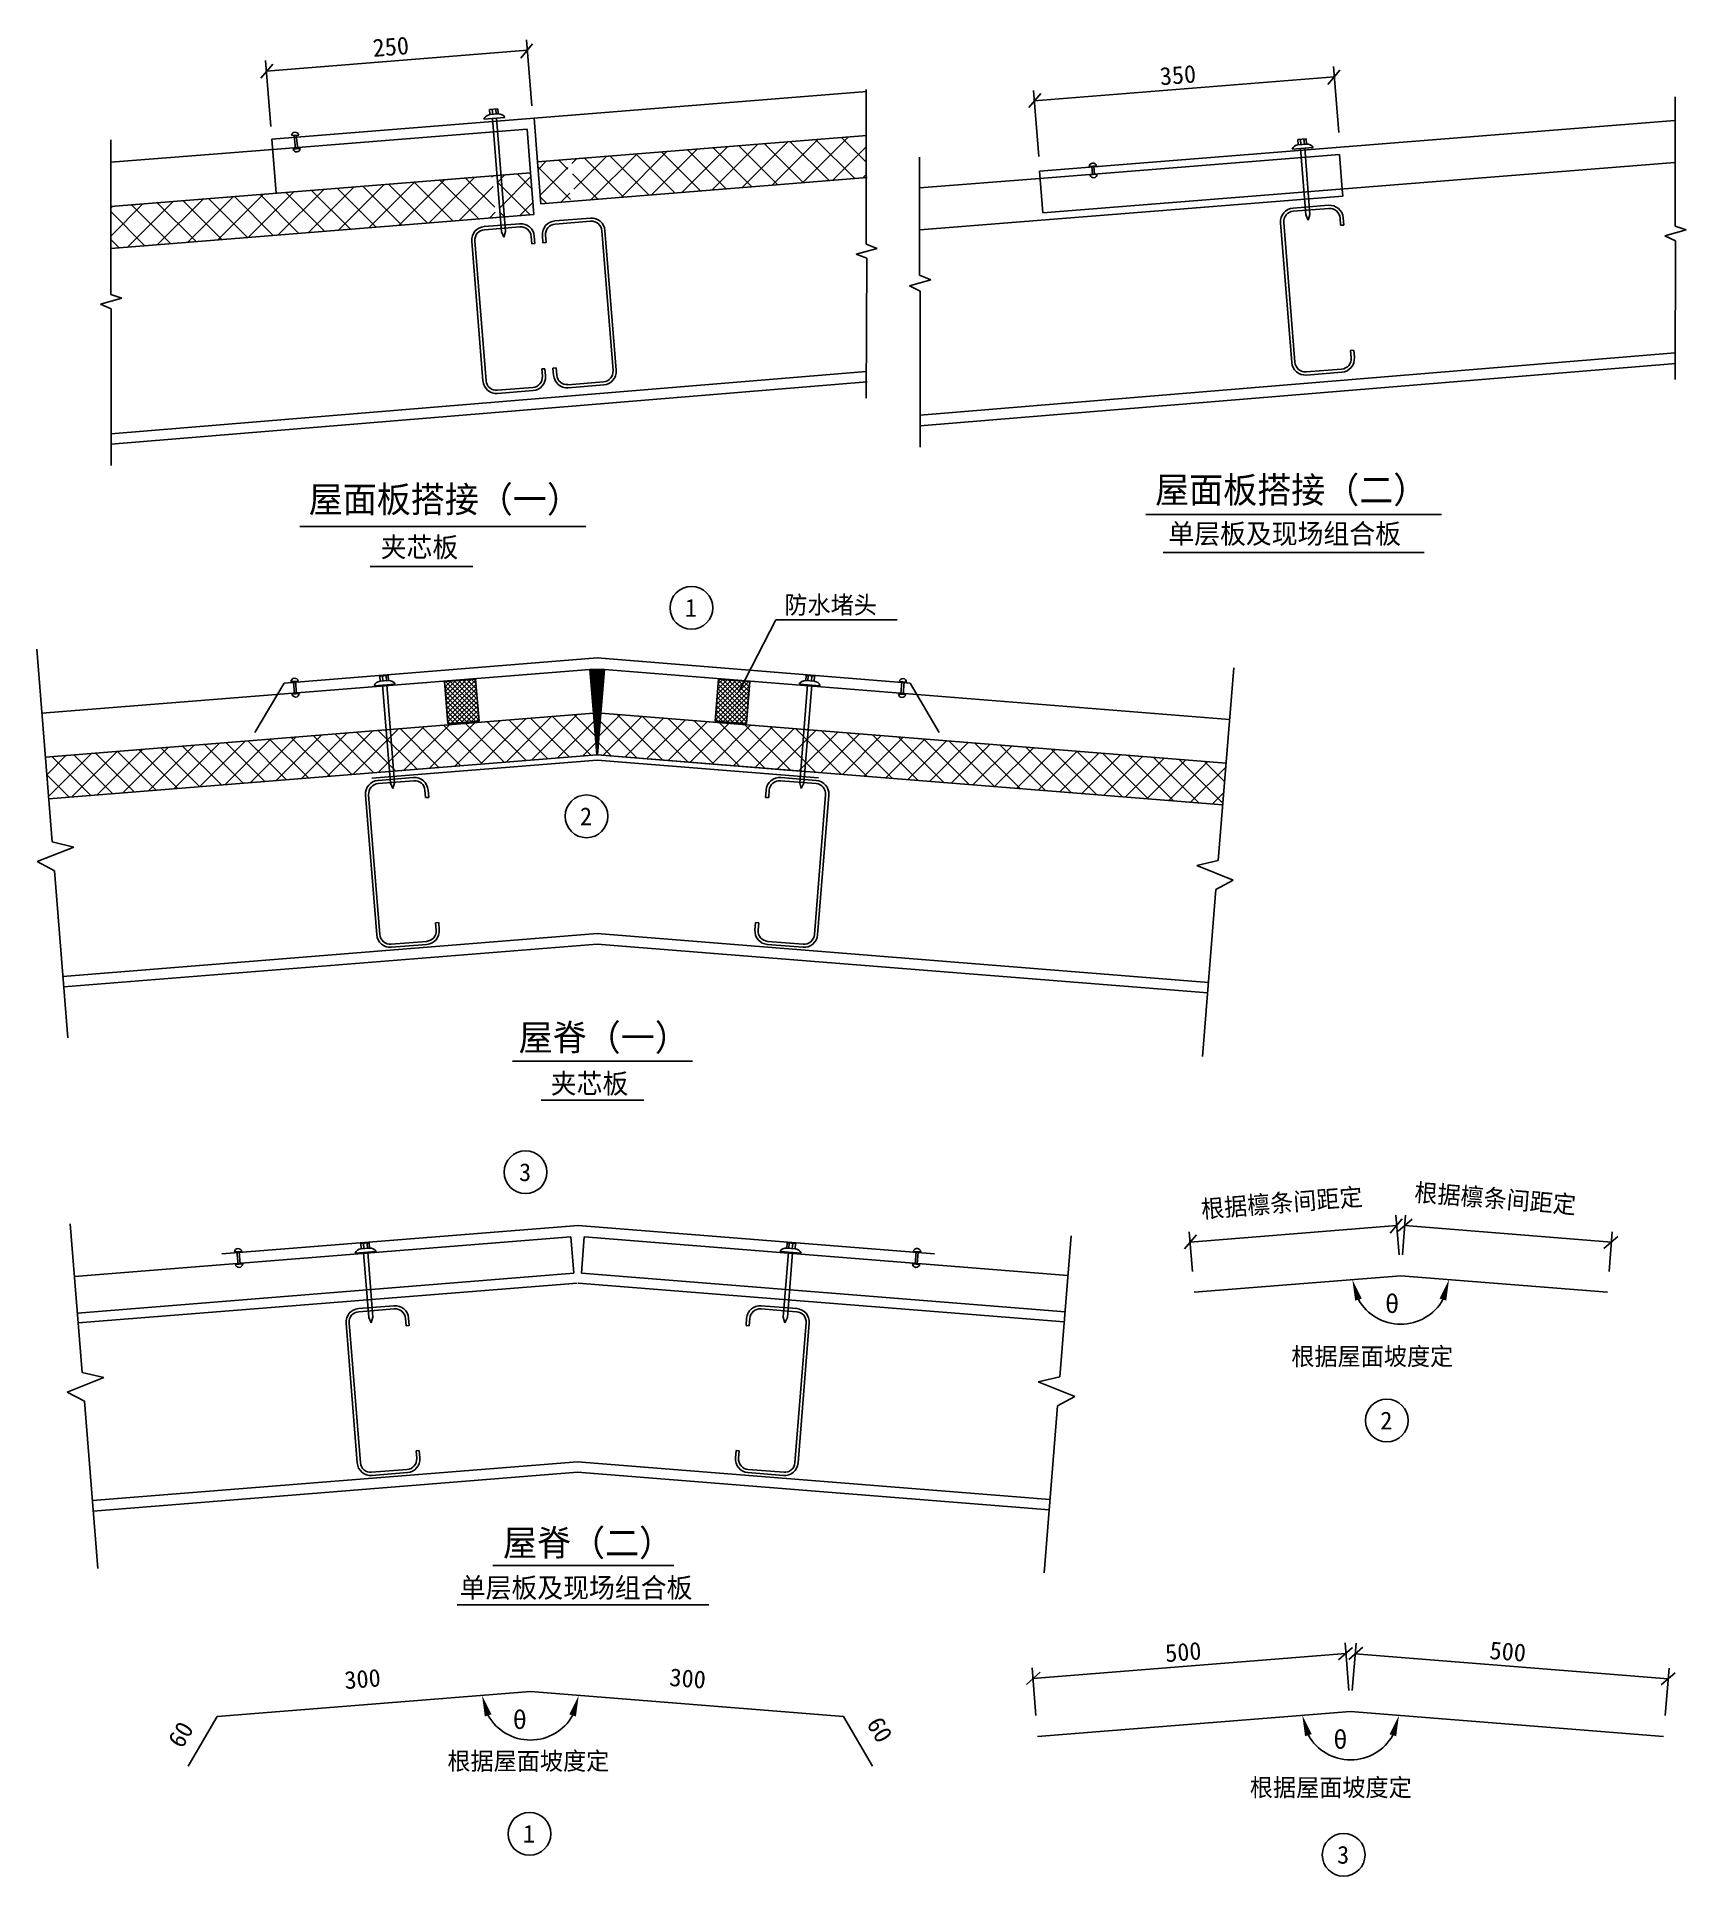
# Model space of a CAD drawing. Header units: metres. Extents: x 376 to 1952, y 1139 to 2897.
import ezdxf

# ---------------------------------------------------------------- set-up
doc = ezdxf.new("R2010")
doc.units = ezdxf.units.M
doc.layers.add('1', color=6, linetype='Continuous')

msp = doc.modelspace()

# ---------------------------------------------------------------- texts
for s, rotation, p in [('250', 4.57, (697.64, 2877.35)), ('350', 4.57, (1449.57, 2850.29)), ('根据檩条间距定', 4.57, (1488.98, 1767.7)), ('根据檩条间距定', 355.43, (1691.6, 1784.15)), ('500', 4.57, (1454.7, 1343.34)), ('500', 355.43, (1763.42, 1346.54)), ('300', 4.57, (670.63, 1317.55)), ('300', 355.43, (979.96, 1320.77)), ('60', 59.5, (514.96, 1259.93)), ('60', 300.5, (1168.24, 1284.5))]:
    msp.add_text(s, height=17, rotation=rotation).set_placement(p)
for s, height, p in [('屋面板搭接（二）', 25, (1444.44, 2451.13)), ('屋面板搭接（一）', 25, (635.85, 2442.08)), ('单层板及现场组合板', 19, (1457.04, 2412.24)), ('夹芯板', 19, (704.61, 2399.35)), ('1', 17, (995.19, 2342.45)), ('防水堵头', 17, (1090.24, 2345.25)), ('2', 17, (895.02, 2143.19)), ('屋脊（一）', 25, (836.41, 1927.78)), ('夹芯板', 19, (867.08, 1886.81)), ('3', 17, (836.77, 1803.12)), ('θ', 17, (1664.1, 1677.13)), ('根据屋面坡度定', 17, (1574.52, 1627.11)), ('2', 17, (1659.5, 1565.83)), ('屋脊（二）', 25, (821.45, 1444.9)), ('单层板及现场组合板', 19, (780.11, 1405.03)), ('θ', 17, (830.77, 1279.58)), ('θ', 17, (1614.68, 1260.72)), ('根据屋面坡度定', 17, (768.31, 1240.41)), ('根据屋面坡度定', 17, (1534.9, 1215.17)), ('1', 17, (840.47, 1170.89)), ('3', 17, (1618.28, 1150.81))]:
    msp.add_text(s, height=height).set_placement(p)

# ---------------------------------------------------------------- blocks, each defined once
blk = doc.blocks.new('_ARCHTICK')
at = {"color": 0, "linetype": 'ByBlock'}
blk.add_lwpolyline([(-0.67, -0.66), (0.57, 0.59)], dxfattribs=at)

# ---------------------------------------------------------------- linework, layer by layer
for p, q in [((595.53, 2863.88), (844.74, 2883.82)), ((848.98, 2830.72), (843.94, 2893.78)), ((599.78, 2810.78), (594.73, 2873.85)), ((1619.86, 2805.17), (1614.81, 2868.23)), ((1328.97, 2835.33), (1615.61, 2858.26)), ((1169.07, 2844.29), (851.2, 2818.87)), ((1168.45, 2846.25), (1168.45, 2698.42)), ((1333.22, 2782.24), (1328.17, 2845.3)), ((1941.17, 2839.23), (1941.17, 2715.54)), ((851.2, 2818.87), (600.74, 2798.83)), ((803.25, 2817.92), (823.34, 2819.52)), ((808.61, 2827.04), (816.59, 2827.68)), ((809, 2822.2), (808.61, 2827.04)), ((816.98, 2822.84), (809, 2822.2)), ((811.24, 2827.25), (811.62, 2822.41)), ((811.3, 2818.56), (819.97, 2710.17)), ((814.65, 2827.52), (815.03, 2822.69)), ((815.29, 2818.88), (823.96, 2710.49)), ((816.59, 2827.68), (816.98, 2822.84)), ((851.2, 2818.87), (854.55, 2777)), ((446.7, 2798.17), (446.7, 2650.38)), ((600.74, 2798.83), (604.87, 2747.17)), ((601.52, 2789.04), (844.47, 2808.47)), ((626.37, 2802.72), (619.42, 2802.16)), ((621.9, 2802.36), (623.37, 2789.46)), ((623.9, 2802.52), (625.36, 2789.62)), ((844.47, 2808.47), (847.82, 2766.61)), ((1049.8, 2752.49), (1093.42, 2796.11)), ((1078.62, 2754.8), (1122.24, 2798.41)), ((1132.99, 2759.15), (1095.83, 2796.3)), ((1107.45, 2757.1), (1151.06, 2800.72)), ((1157.54, 2761.11), (1120.39, 2798.27)), ((1168.45, 2776.72), (1144.94, 2800.23)), ((1580.62, 2798.3), (1588.61, 2798.94)), ((1581.01, 2793.47), (1580.62, 2798.3)), ((1583.25, 2798.51), (1583.64, 2793.68)), ((1586.66, 2798.79), (1587.05, 2793.95)), ((1588.61, 2798.94), (1588.99, 2794.1)), ((446.7, 2776.65), (601.52, 2789.04)), ((627.84, 2789.81), (620.89, 2789.26)), ((855.11, 2769.94), (862.84, 2777.66)), ((883.53, 2769.95), (874.86, 2778.62)), ((887.11, 2775.41), (891.66, 2779.97)), ((889.07, 2750.86), (920.49, 2782.27)), ((936.57, 2743.43), (899.42, 2780.59)), ((905.69, 2740.96), (949.31, 2784.58)), ((961.12, 2745.4), (923.97, 2782.55)), ((934.51, 2743.27), (978.13, 2786.89)), ((985.68, 2747.36), (948.52, 2784.52)), ((963.34, 2745.57), (1006.95, 2789.19)), ((1010.23, 2749.33), (973.07, 2786.48)), ((992.16, 2747.88), (1035.77, 2791.5)), ((1034.78, 2751.29), (997.63, 2788.45)), ((1020.98, 2750.19), (1064.6, 2793.8)), ((1059.33, 2753.25), (1022.18, 2790.41)), ((1083.89, 2755.22), (1046.73, 2792.37)), ((1108.44, 2757.18), (1071.28, 2794.34)), ((1136.27, 2759.41), (1168.45, 2791.59)), ((1219.42, 2781.49), (1219.42, 2668.96)), ((1334.42, 2761.32), (1620.55, 2784.21)), ((1575.26, 2789.18), (1595.35, 2790.79)), ((1588.99, 2794.1), (1581.01, 2793.47)), ((1583.31, 2789.82), (1588.37, 2726.56)), ((1587.3, 2790.14), (1592.36, 2726.88)), ((1623.19, 2751.11), (1620.55, 2784.21)), ((722.05, 2716.42), (765.67, 2760.04)), ((750.87, 2718.72), (794.49, 2762.34)), ((813.67, 2733.76), (785.78, 2761.64)), ((811.36, 2762.58), (810.33, 2763.61)), ((815.81, 2757.15), (823.31, 2764.65)), ((817.77, 2732.59), (848.12, 2762.94)), ((849.04, 2751.42), (834.88, 2765.57)), ((885.84, 2741.13), (854.95, 2772.02)), ((857.08, 2745.38), (883.39, 2771.7)), ((912.02, 2741.47), (887.9, 2765.59)), ((1165.09, 2761.71), (1168.45, 2765.07)), ((1388.47, 2773.2), (1381.52, 2772.64)), ((1389.11, 2765.19), (1382.16, 2764.64)), ((1384, 2772.84), (1384.64, 2764.84)), ((1385.99, 2773), (1386.63, 2765)), ((520.29, 2700.28), (563.91, 2743.9)), ((549.11, 2702.58), (592.73, 2746.2)), ((601.96, 2706.81), (564.81, 2743.97)), ((577.94, 2704.89), (621.55, 2748.51)), ((626.51, 2708.78), (589.36, 2745.93)), ((606.76, 2707.2), (650.38, 2750.81)), ((651.07, 2710.74), (613.91, 2747.9)), ((635.58, 2709.5), (679.2, 2753.12)), ((675.62, 2712.7), (638.46, 2749.86)), ((700.17, 2714.67), (663.02, 2751.82)), ((664.4, 2711.81), (708.02, 2755.42)), ((724.72, 2716.63), (687.57, 2753.79)), ((693.23, 2714.11), (736.84, 2757.73)), ((749.28, 2718.6), (712.12, 2755.75)), ((773.83, 2720.56), (736.67, 2757.72)), ((798.38, 2722.53), (761.22, 2759.68)), ((779.69, 2721.03), (812.09, 2753.43)), ((847.48, 2726.45), (815.72, 2758.22)), ((862.91, 2737.54), (857.25, 2743.2)), ((876.87, 2738.66), (885.36, 2747.15)), ((446.7, 2706.23), (477.44, 2736.98)), ((446.7, 2732.75), (448.62, 2734.67)), ((479.2, 2696.99), (446.7, 2729.5)), ((462.65, 2695.67), (506.26, 2739.28)), ((503.75, 2698.95), (466.6, 2736.11)), ((528.31, 2700.92), (491.15, 2738.07)), ((491.47, 2697.97), (535.09, 2741.59)), ((552.86, 2702.88), (515.7, 2740.04)), ((577.41, 2704.85), (540.25, 2742)), ((808.51, 2723.34), (814.06, 2728.88)), ((822.93, 2724.49), (818.03, 2729.39)), ((837.34, 2725.64), (850.08, 2738.38)), ((1588.37, 2726.56), (1590.79, 2721.47)), ((1592.36, 2726.88), (1590.79, 2721.47)), ((819.97, 2710.17), (822.39, 2705.07)), ((823.96, 2710.49), (822.39, 2705.07)), ((1951.78, 2712.04), (1931.5, 2706.38)), ((1941.17, 2715.54), (1951.78, 2712.04)), ((454.65, 2695.03), (446.7, 2702.98)), ((1179.06, 2694.44), (1158.78, 2688.78)), ((1168.45, 2698.42), (1179.06, 2694.44)), ((1931.5, 2706.38), (1941.64, 2701.51)), ((1941.64, 2701.51), (1941.17, 2569.01)), ((1158.78, 2688.78), (1168.92, 2684.97)), ((1168.92, 2684.97), (1168.45, 2551.41)), ((1230.03, 2664.4), (1209.75, 2658.75)), ((1209.75, 2658.75), (1219.89, 2653.62)), ((1219.42, 2668.96), (1230.03, 2664.4)), ((457.3, 2646.8), (437.03, 2641.15)), ((437.03, 2641.15), (447.17, 2636.61)), ((446.7, 2650.38), (457.3, 2646.8)), ((1219.89, 2653.62), (1219.89, 2504.42)), ((447.17, 2636.61), (447.17, 2486.82)), ((1219.89, 2534.94), (1941.17, 2594.46)), ((1219.89, 2524.9), (1941.99, 2584.5)), ((447.17, 2517.34), (1168.45, 2576.86)), ((447.17, 2507.31), (1169.27, 2566.9)), ((627.23, 2428.63), (900.72, 2428.63)), ((1435.72, 2440.23), (1717.9, 2440.23)), ((1452, 2403.81), (1701.36, 2403.81)), ((694.41, 2390.39), (792.62, 2390.39)), ((1047.23, 2271.35), (1082.17, 2339.3)), ((1082.17, 2339.3), (1197.97, 2339.3)), ((376.1, 2311.48), (390.85, 2127.2)), ((381, 2250.23), (904.45, 2292.11)), ((703.72, 2285.59), (711.7, 2286.23)), ((704.1, 2280.75), (703.72, 2285.59)), ((706.34, 2285.8), (706.73, 2280.96)), ((709.75, 2286.07), (710.14, 2281.24)), ((711.7, 2286.23), (712.09, 2281.39)), ((907.8, 2250.24), (904.45, 2292.11)), ((904.46, 2292.04), (904.52, 2292.11)), ((904.47, 2291.88), (904.7, 2292.11)), ((904.48, 2291.71), (904.88, 2292.11)), ((904.5, 2291.55), (905.05, 2292.11)), ((904.51, 2291.39), (905.23, 2292.11)), ((904.52, 2291.22), (905.41, 2292.11)), ((904.54, 2291.06), (905.58, 2292.11)), ((904.55, 2290.89), (905.76, 2292.11)), ((904.56, 2290.73), (905.94, 2292.11)), ((904.57, 2290.57), (906.11, 2292.11)), ((904.59, 2290.4), (906.29, 2292.11)), ((904.6, 2290.24), (906.47, 2292.11)), ((904.61, 2290.08), (906.64, 2292.11)), ((904.63, 2289.91), (906.82, 2292.11)), ((904.64, 2289.75), (907, 2292.11)), ((904.65, 2289.59), (907.17, 2292.11)), ((904.67, 2289.42), (907.35, 2292.11)), ((904.68, 2289.26), (907.53, 2292.11)), ((904.69, 2289.09), (907.7, 2292.11)), ((904.71, 2288.93), (907.88, 2292.11)), ((904.72, 2288.77), (908.06, 2292.11)), ((904.73, 2288.6), (908.23, 2292.11)), ((904.75, 2288.44), (908.41, 2292.11)), ((904.76, 2288.28), (908.59, 2292.11)), ((904.77, 2288.11), (908.76, 2292.11)), ((904.78, 2287.95), (908.94, 2292.11)), ((904.8, 2287.79), (909.12, 2292.11)), ((904.81, 2287.62), (909.3, 2292.11)), ((904.82, 2287.46), (909.47, 2292.11)), ((904.84, 2287.29), (909.65, 2292.11)), ((904.85, 2287.13), (909.83, 2292.11)), ((904.86, 2286.97), (910, 2292.11)), ((904.88, 2286.8), (910.18, 2292.11)), ((904.89, 2286.64), (910.36, 2292.11)), ((904.9, 2286.48), (910.53, 2292.11)), ((904.92, 2286.31), (910.71, 2292.11)), ((904.93, 2286.15), (910.89, 2292.11)), ((904.94, 2285.98), (911.06, 2292.11)), ((904.95, 2285.82), (911.24, 2292.11)), ((904.97, 2285.66), (911.42, 2292.11)), ((904.98, 2285.49), (911.59, 2292.11)), ((904.99, 2285.33), (911.77, 2292.11)), ((905.01, 2285.17), (911.95, 2292.11)), ((905.02, 2285), (912.12, 2292.11)), ((905.03, 2284.84), (912.3, 2292.11)), ((905.05, 2284.68), (912.48, 2292.11)), ((905.06, 2284.51), (912.65, 2292.11)), ((905.07, 2284.35), (912.83, 2292.11)), ((905.09, 2284.18), (913.01, 2292.11)), ((905.1, 2284.02), (913.18, 2292.11)), ((905.11, 2283.86), (913.36, 2292.11)), ((905.12, 2283.69), (913.54, 2292.11)), ((905.14, 2283.53), (913.71, 2292.11)), ((905.15, 2283.37), (913.89, 2292.11)), ((905.16, 2283.2), (914.07, 2292.11)), ((905.18, 2283.04), (914.25, 2292.11)), ((905.19, 2282.87), (914.42, 2292.11)), ((905.2, 2282.71), (914.6, 2292.11)), ((905.22, 2282.55), (914.78, 2292.11)), ((905.23, 2282.38), (914.95, 2292.11)), ((905.24, 2282.22), (915.13, 2292.11)), ((905.26, 2282.06), (915.31, 2292.11)), ((905.27, 2281.89), (915.48, 2292.11)), ((905.28, 2281.73), (915.66, 2292.11)), ((905.3, 2281.57), (915.84, 2292.11)), ((905.31, 2281.4), (916.01, 2292.11)), ((905.32, 2281.24), (916.19, 2292.11)), ((905.33, 2281.07), (916.37, 2292.11)), ((905.35, 2280.91), (916.54, 2292.11)), ((905.36, 2280.75), (916.72, 2292.11)), ((905.37, 2280.58), (916.9, 2292.11)), ((905.39, 2280.42), (917.07, 2292.11)), ((905.4, 2280.26), (917.25, 2292.11)), ((905.41, 2280.09), (917.43, 2292.11)), ((905.43, 2279.93), (917.6, 2292.11)), ((905.44, 2279.76), (917.78, 2292.11)), ((905.45, 2279.6), (917.96, 2292.11)), ((905.47, 2279.44), (918.13, 2292.11)), ((905.48, 2279.27), (918.31, 2292.11)), ((905.49, 2279.11), (918.31, 2291.93)), ((905.5, 2278.95), (918.3, 2291.74)), ((905.52, 2278.78), (918.28, 2291.55)), ((905.53, 2278.62), (918.27, 2291.36)), ((905.54, 2278.46), (918.25, 2291.16)), ((905.56, 2278.29), (918.24, 2290.97)), ((905.57, 2278.13), (918.22, 2290.78)), ((905.58, 2277.96), (918.21, 2290.59)), ((905.6, 2277.8), (918.19, 2290.39)), ((905.61, 2277.64), (918.18, 2290.2)), ((905.62, 2277.47), (918.16, 2290.01)), ((905.64, 2277.31), (918.14, 2289.82)), ((905.65, 2277.15), (918.13, 2289.63)), ((905.66, 2276.98), (918.11, 2289.43)), ((905.67, 2276.82), (918.1, 2289.24)), ((905.69, 2276.65), (918.08, 2289.05)), ((905.7, 2276.49), (918.07, 2288.86)), ((905.71, 2276.33), (918.05, 2288.67)), ((905.73, 2276.16), (918.04, 2288.47)), ((905.74, 2276), (918.02, 2288.28)), ((905.75, 2275.84), (918.01, 2288.09)), ((905.77, 2275.67), (917.99, 2287.9)), ((905.78, 2275.51), (917.98, 2287.7)), ((905.79, 2275.35), (917.96, 2287.51)), ((905.81, 2275.18), (917.94, 2287.32)), ((905.82, 2275.02), (917.93, 2287.13)), ((905.83, 2274.85), (917.91, 2286.94)), ((905.85, 2274.69), (917.9, 2286.74)), ((905.86, 2274.53), (917.88, 2286.55)), ((905.87, 2274.36), (917.87, 2286.36)), ((905.88, 2274.2), (917.85, 2286.17)), ((905.9, 2274.04), (917.84, 2285.98)), ((905.91, 2273.87), (917.82, 2285.78)), ((905.92, 2273.71), (917.81, 2285.59)), ((905.94, 2273.54), (917.79, 2285.4)), ((905.95, 2273.38), (917.78, 2285.21)), ((914.98, 2250.24), (918.33, 2292.11)), ((1515.56, 2244.33), (918.33, 2292.11)), ((1111.08, 2286.23), (1110.69, 2281.39)), ((1119.06, 2285.59), (1111.08, 2286.23)), ((1113.02, 2286.07), (1112.64, 2281.24)), ((1116.44, 2285.8), (1116.05, 2280.96)), ((1118.67, 2280.75), (1119.06, 2285.59)), ((1519.52, 2293.73), (1504.77, 2109.45)), ((625.83, 2280.96), (618.88, 2280.4)), ((626.79, 2268.93), (619.84, 2268.37)), ((621.35, 2280.6), (622.32, 2268.57)), ((623.35, 2280.76), (624.31, 2268.73)), ((698.36, 2276.47), (718.44, 2278.08)), ((712.09, 2281.39), (704.1, 2280.75)), ((706.41, 2277.11), (713.9, 2183.4)), ((710.4, 2277.43), (717.89, 2183.72)), ((795.32, 2282.82), (765.56, 2280.44)), ((765.56, 2280.44), (768.78, 2240.25)), ((765.65, 2279.41), (766.77, 2280.54)), ((798.43, 2243.98), (765.88, 2276.53)), ((765.98, 2275.25), (771.65, 2280.93)), ((795.53, 2242.39), (766.27, 2271.65)), ((766.31, 2271.09), (776.53, 2281.32)), ((798.04, 2248.86), (766.39, 2280.5)), ((766.64, 2266.94), (781.41, 2281.71)), ((766.98, 2262.78), (786.29, 2282.1)), ((767.31, 2258.62), (791.17, 2282.49)), ((767.64, 2254.46), (795.37, 2282.19)), ((767.97, 2250.31), (795.7, 2278.04)), ((768.31, 2246.15), (796.04, 2273.88)), ((768.64, 2241.99), (796.37, 2269.72)), ((797.65, 2253.74), (770.55, 2280.84)), ((797.26, 2258.62), (774.71, 2281.17)), ((796.87, 2263.5), (778.86, 2281.5)), ((796.48, 2268.38), (783.02, 2281.84)), ((796.08, 2273.26), (787.18, 2282.17)), ((795.69, 2278.14), (791.34, 2282.5)), ((798.54, 2242.63), (795.32, 2282.82)), ((905.96, 2273.22), (917.76, 2285.01)), ((905.98, 2273.05), (917.74, 2284.82)), ((905.99, 2272.89), (917.73, 2284.63)), ((906, 2272.73), (917.71, 2284.44)), ((906.02, 2272.56), (917.7, 2284.25)), ((906.03, 2272.4), (917.68, 2284.05)), ((906.04, 2272.24), (917.67, 2283.86)), ((906.05, 2272.07), (917.65, 2283.67)), ((906.07, 2271.91), (917.64, 2283.48)), ((906.08, 2271.74), (917.62, 2283.29)), ((906.09, 2271.58), (917.61, 2283.09)), ((906.11, 2271.42), (917.59, 2282.9)), ((906.12, 2271.25), (917.58, 2282.71)), ((906.13, 2271.09), (917.56, 2282.52)), ((906.15, 2270.93), (917.55, 2282.32)), ((906.16, 2270.76), (917.53, 2282.13)), ((906.17, 2270.6), (917.51, 2281.94)), ((906.19, 2270.43), (917.5, 2281.75)), ((906.2, 2270.27), (917.48, 2281.56)), ((906.21, 2270.11), (917.47, 2281.36)), ((906.22, 2269.94), (917.45, 2281.17)), ((906.24, 2269.78), (917.44, 2280.98)), ((906.25, 2269.62), (917.42, 2280.79)), ((906.26, 2269.45), (917.41, 2280.6)), ((906.28, 2269.29), (917.39, 2280.4)), ((906.29, 2269.13), (917.38, 2280.21)), ((906.3, 2268.96), (917.36, 2280.02)), ((906.32, 2268.8), (917.35, 2279.83)), ((906.33, 2268.63), (917.33, 2279.63)), ((906.34, 2268.47), (917.31, 2279.44)), ((906.36, 2268.31), (917.3, 2279.25)), ((906.37, 2268.14), (917.28, 2279.06)), ((906.38, 2267.98), (917.27, 2278.87)), ((906.4, 2267.82), (917.25, 2278.67)), ((906.41, 2267.65), (917.24, 2278.48)), ((906.42, 2267.49), (917.22, 2278.29)), ((906.43, 2267.32), (917.21, 2278.1)), ((906.45, 2267.16), (917.19, 2277.91)), ((906.46, 2267), (917.18, 2277.71)), ((906.47, 2266.83), (917.16, 2277.52)), ((906.49, 2266.67), (917.15, 2277.33)), ((906.5, 2266.51), (917.13, 2277.14)), ((906.51, 2266.34), (917.11, 2276.94)), ((906.53, 2266.18), (917.1, 2276.75)), ((906.54, 2266.02), (917.08, 2276.56)), ((906.55, 2265.85), (917.07, 2276.37)), ((906.57, 2265.69), (917.05, 2276.18)), ((906.58, 2265.52), (917.04, 2275.98)), ((906.59, 2265.36), (917.02, 2275.79)), ((906.6, 2265.2), (917.01, 2275.6)), ((906.62, 2265.03), (916.99, 2275.41)), ((906.63, 2264.87), (916.98, 2275.22)), ((906.64, 2264.71), (916.96, 2275.02)), ((906.66, 2264.54), (916.95, 2274.83)), ((906.67, 2264.38), (916.93, 2274.64)), ((906.68, 2264.21), (916.91, 2274.45)), ((906.7, 2264.05), (916.9, 2274.25)), ((906.71, 2263.89), (916.88, 2274.06)), ((906.72, 2263.72), (916.87, 2273.87)), ((906.74, 2263.56), (916.85, 2273.68)), ((906.75, 2263.4), (916.84, 2273.49)), ((906.76, 2263.23), (916.82, 2273.29)), ((906.77, 2263.07), (916.81, 2273.1)), ((906.79, 2262.91), (916.79, 2272.91)), ((906.8, 2262.74), (916.78, 2272.72)), ((906.81, 2262.58), (916.76, 2272.53)), ((906.83, 2262.41), (916.75, 2272.33)), ((906.84, 2262.25), (916.73, 2272.14)), ((906.85, 2262.09), (916.72, 2271.95)), ((906.87, 2261.92), (916.7, 2271.76)), ((906.88, 2261.76), (916.68, 2271.56)), ((906.89, 2261.6), (916.67, 2271.37)), ((906.91, 2261.43), (916.65, 2271.18)), ((906.92, 2261.27), (916.64, 2270.99)), ((906.93, 2261.1), (916.62, 2270.8)), ((906.95, 2260.94), (916.61, 2270.6)), ((906.96, 2260.78), (916.59, 2270.41)), ((906.97, 2260.61), (916.58, 2270.22)), ((906.98, 2260.45), (916.56, 2270.03)), ((907, 2260.29), (916.55, 2269.84)), ((907.01, 2260.12), (916.53, 2269.64)), ((907.02, 2259.96), (916.52, 2269.45)), ((907.04, 2259.8), (916.5, 2269.26)), ((907.05, 2259.63), (916.48, 2269.07)), ((907.06, 2259.47), (916.47, 2268.87)), ((907.08, 2259.3), (916.45, 2268.68)), ((907.09, 2259.14), (916.44, 2268.49)), ((907.1, 2258.98), (916.42, 2268.3)), ((907.12, 2258.81), (916.41, 2268.11)), ((907.13, 2258.65), (916.39, 2267.91)), ((907.14, 2258.49), (916.38, 2267.72)), ((1024.24, 2242.63), (1027.46, 2282.82)), ((1024.35, 2243.98), (1056.9, 2276.53)), ((1024.74, 2248.86), (1056.39, 2280.5)), ((1025.13, 2253.74), (1052.23, 2280.84)), ((1025.52, 2258.62), (1048.07, 2281.17)), ((1025.91, 2263.5), (1043.92, 2281.5)), ((1026.3, 2268.38), (1039.76, 2281.84)), ((1054.14, 2241.99), (1026.41, 2269.72)), ((1026.69, 2273.26), (1035.6, 2282.17)), ((1054.47, 2246.15), (1026.74, 2273.88)), ((1027.08, 2278.14), (1031.44, 2282.5)), ((1054.81, 2250.31), (1027.08, 2278.04)), ((1027.25, 2242.39), (1056.51, 2271.65)), ((1055.14, 2254.46), (1027.41, 2282.19)), ((1027.46, 2282.82), (1057.22, 2280.44)), ((1055.47, 2258.62), (1031.61, 2282.49)), ((1055.8, 2262.78), (1036.49, 2282.1)), ((1056.14, 2266.94), (1041.37, 2281.71)), ((1056.47, 2271.09), (1046.25, 2281.32)), ((1056.8, 2275.25), (1051.13, 2280.93)), ((1057.22, 2280.44), (1054, 2240.25)), ((1057.13, 2279.41), (1056.01, 2280.54)), ((1124.42, 2276.47), (1104.34, 2278.08)), ((1112.38, 2277.43), (1104.89, 2183.72)), ((1116.37, 2277.11), (1108.87, 2183.4)), ((1110.69, 2281.39), (1118.67, 2280.75)), ((1199.13, 2268.53), (1206.09, 2267.98)), ((1200.1, 2280.57), (1207.05, 2280.01)), ((1202.58, 2280.37), (1201.61, 2268.33)), ((1204.57, 2280.21), (1203.61, 2268.17)), ((791.37, 2242.06), (766.66, 2266.77)), ((787.21, 2241.72), (767.05, 2261.89)), ((783.05, 2241.39), (767.44, 2257.01)), ((778.9, 2241.06), (767.83, 2252.13)), ((771.61, 2240.48), (796.7, 2265.56)), ((776.49, 2240.87), (797.03, 2261.41)), ((781.38, 2241.26), (797.37, 2257.25)), ((786.26, 2241.65), (797.7, 2253.09)), ((907.15, 2258.32), (916.36, 2267.53)), ((907.17, 2258.16), (916.35, 2267.34)), ((907.18, 2257.99), (916.33, 2267.14)), ((907.19, 2257.83), (916.32, 2266.95)), ((907.21, 2257.67), (916.3, 2266.76)), ((907.22, 2257.5), (916.28, 2266.57)), ((907.23, 2257.34), (916.27, 2266.38)), ((907.25, 2257.18), (916.25, 2266.18)), ((907.26, 2257.01), (916.24, 2265.99)), ((907.27, 2256.85), (916.22, 2265.8)), ((907.29, 2256.69), (916.21, 2265.61)), ((907.3, 2256.52), (916.19, 2265.42)), ((907.31, 2256.36), (916.18, 2265.22)), ((907.32, 2256.19), (916.16, 2265.03)), ((907.34, 2256.03), (916.15, 2264.84)), ((907.35, 2255.87), (916.13, 2264.65)), ((907.36, 2255.7), (916.12, 2264.45)), ((907.38, 2255.54), (916.1, 2264.26)), ((907.39, 2255.38), (916.08, 2264.07)), ((907.4, 2255.21), (916.07, 2263.88)), ((907.42, 2255.05), (916.05, 2263.69)), ((907.43, 2254.88), (916.04, 2263.49)), ((907.44, 2254.72), (916.02, 2263.3)), ((907.46, 2254.56), (916.01, 2263.11)), ((907.47, 2254.39), (915.99, 2262.92)), ((907.48, 2254.23), (915.98, 2262.73)), ((907.49, 2254.07), (915.96, 2262.53)), ((907.51, 2253.9), (915.95, 2262.34)), ((907.52, 2253.74), (915.93, 2262.15)), ((907.53, 2253.58), (915.92, 2261.96)), ((907.55, 2253.41), (915.9, 2261.76)), ((907.56, 2253.25), (915.88, 2261.57)), ((907.57, 2253.08), (915.87, 2261.38)), ((907.59, 2252.92), (915.85, 2261.19)), ((907.6, 2252.76), (915.84, 2261)), ((907.61, 2252.59), (915.82, 2260.8)), ((907.63, 2252.43), (915.81, 2260.61)), ((907.64, 2252.27), (915.79, 2260.42)), ((907.65, 2252.1), (915.78, 2260.23)), ((907.67, 2251.94), (915.76, 2260.04)), ((907.68, 2251.77), (915.75, 2259.84)), ((907.69, 2251.61), (915.73, 2259.65)), ((907.7, 2251.45), (915.72, 2259.46)), ((907.72, 2251.28), (915.7, 2259.27)), ((907.73, 2251.12), (915.69, 2259.07)), ((907.74, 2250.96), (915.67, 2258.88)), ((907.76, 2250.79), (915.65, 2258.69)), ((907.77, 2250.63), (915.64, 2258.5)), ((907.78, 2250.47), (915.62, 2258.31)), ((907.8, 2250.3), (915.61, 2258.11)), ((907.81, 2250.14), (915.59, 2257.92)), ((907.82, 2249.97), (915.58, 2257.73)), ((907.84, 2249.81), (915.56, 2257.54)), ((907.85, 2249.65), (915.55, 2257.35)), ((907.86, 2249.48), (915.53, 2257.15)), ((907.87, 2249.32), (915.52, 2256.96)), ((907.89, 2249.16), (915.5, 2256.77)), ((907.9, 2248.99), (915.49, 2256.58)), ((907.91, 2248.83), (915.47, 2256.38)), ((907.93, 2248.67), (915.45, 2256.19)), ((907.94, 2248.5), (915.44, 2256)), ((907.95, 2248.34), (915.42, 2255.81)), ((907.97, 2248.17), (915.41, 2255.62)), ((907.98, 2248.01), (915.39, 2255.42)), ((907.99, 2247.85), (915.38, 2255.23)), ((908.01, 2247.68), (915.36, 2255.04)), ((908.02, 2247.52), (915.35, 2254.85)), ((908.03, 2247.36), (915.33, 2254.66)), ((908.04, 2247.19), (915.32, 2254.46)), ((908.06, 2247.03), (915.3, 2254.27)), ((908.07, 2246.86), (915.29, 2254.08)), ((908.08, 2246.7), (915.27, 2253.89)), ((908.1, 2246.54), (915.25, 2253.69)), ((908.11, 2246.37), (915.24, 2253.5)), ((908.12, 2246.21), (915.22, 2253.31)), ((908.14, 2246.05), (915.21, 2253.12)), ((908.15, 2245.88), (915.19, 2252.93)), ((908.16, 2245.72), (915.18, 2252.73)), ((908.18, 2245.56), (915.16, 2252.54)), ((908.19, 2245.39), (915.15, 2252.35)), ((908.2, 2245.23), (915.13, 2252.16)), ((908.22, 2245.06), (915.12, 2251.97)), ((908.23, 2244.9), (915.1, 2251.77)), ((908.24, 2244.74), (915.09, 2251.58)), ((908.25, 2244.57), (915.07, 2251.39)), ((908.27, 2244.41), (915.05, 2251.2)), ((908.28, 2244.25), (915.04, 2251)), ((908.29, 2244.08), (915.02, 2250.81)), ((908.31, 2243.92), (915.01, 2250.62)), ((908.32, 2243.75), (914.99, 2250.43)), ((908.33, 2243.59), (914.98, 2250.24)), ((908.35, 2243.43), (914.96, 2250.04)), ((1036.52, 2241.65), (1025.08, 2253.09)), ((1041.4, 2241.26), (1025.41, 2257.25)), ((1046.28, 2240.87), (1025.75, 2261.41)), ((1051.17, 2240.48), (1026.08, 2265.56)), ((1031.41, 2242.06), (1056.12, 2266.77)), ((1035.57, 2241.72), (1055.73, 2261.89)), ((1039.73, 2241.39), (1055.34, 2257.01)), ((1043.88, 2241.06), (1054.95, 2252.13)), ((653.52, 2189.77), (697.13, 2233.39)), ((677.92, 2191.72), (721.54, 2235.34)), ((702.32, 2193.67), (745.94, 2237.29)), ((739.51, 2196.65), (702.36, 2233.8)), ((760.3, 2198.31), (723.14, 2235.47)), ((726.72, 2195.63), (770.34, 2239.24)), ((781.09, 2199.97), (743.93, 2237.13)), ((751.13, 2197.58), (794.74, 2241.2)), ((801.87, 2201.64), (764.72, 2238.79)), ((774.74, 2240.73), (768.22, 2247.25)), ((770.58, 2240.39), (768.61, 2242.37)), ((768.78, 2240.25), (798.54, 2242.63)), ((775.53, 2199.53), (819.15, 2243.15)), ((822.66, 2203.3), (785.51, 2240.46)), ((791.14, 2242.04), (798.03, 2248.93)), ((796.02, 2242.43), (798.36, 2244.78)), ((799.93, 2201.48), (843.55, 2245.1)), ((843.45, 2204.96), (806.29, 2242.12)), ((824.34, 2203.43), (867.95, 2247.05)), ((864.24, 2206.63), (827.08, 2243.78)), ((885.02, 2208.29), (847.87, 2245.45)), ((848.74, 2205.39), (892.36, 2249)), ((905.81, 2209.95), (868.66, 2247.11)), ((873.14, 2207.34), (908.41, 2242.61)), ((909.53, 2228.69), (889.44, 2248.77)), ((908.36, 2243.26), (914.95, 2249.85)), ((908.37, 2243.1), (914.93, 2249.66)), ((908.39, 2242.94), (914.92, 2249.47)), ((908.4, 2242.77), (914.9, 2249.28)), ((908.41, 2242.61), (914.89, 2249.08)), ((908.42, 2242.45), (914.87, 2248.89)), ((908.44, 2242.28), (914.86, 2248.7)), ((908.45, 2242.12), (914.84, 2248.51)), ((908.46, 2241.95), (914.82, 2248.31)), ((908.48, 2241.79), (914.81, 2248.12)), ((908.49, 2241.63), (914.79, 2247.93)), ((908.5, 2241.46), (914.78, 2247.74)), ((908.52, 2241.3), (914.76, 2247.55)), ((908.53, 2241.14), (914.75, 2247.35)), ((908.54, 2240.97), (914.73, 2247.16)), ((908.56, 2240.81), (914.72, 2246.97)), ((908.57, 2240.64), (914.7, 2246.78)), ((908.58, 2240.48), (914.69, 2246.59)), ((908.59, 2240.32), (914.67, 2246.39)), ((908.61, 2240.15), (914.66, 2246.2)), ((908.62, 2239.99), (914.64, 2246.01)), ((908.63, 2239.83), (914.62, 2245.82)), ((908.65, 2239.66), (914.61, 2245.62)), ((908.66, 2239.5), (914.59, 2245.43)), ((908.67, 2239.34), (914.58, 2245.24)), ((908.69, 2239.17), (914.56, 2245.05)), ((908.7, 2239.01), (914.55, 2244.86)), ((908.71, 2238.84), (914.53, 2244.66)), ((908.73, 2238.68), (914.52, 2244.47)), ((908.74, 2238.52), (914.5, 2244.28)), ((908.75, 2238.35), (914.49, 2244.09)), ((908.77, 2238.19), (914.47, 2243.89)), ((908.78, 2238.03), (914.46, 2243.7)), ((908.79, 2237.86), (914.44, 2243.51)), ((908.8, 2237.7), (914.42, 2243.32)), ((908.82, 2237.53), (914.41, 2243.13)), ((908.83, 2237.37), (914.39, 2242.93)), ((908.84, 2237.21), (914.38, 2242.74)), ((908.86, 2237.04), (914.36, 2242.55)), ((908.87, 2236.88), (914.35, 2242.36)), ((908.88, 2236.72), (914.33, 2242.17)), ((908.9, 2236.55), (914.32, 2241.97)), ((908.91, 2236.39), (914.3, 2241.78)), ((908.92, 2236.23), (914.29, 2241.59)), ((908.94, 2236.06), (914.27, 2241.4)), ((908.95, 2235.9), (914.26, 2241.2)), ((908.96, 2235.73), (914.24, 2241.01)), ((908.97, 2235.57), (914.22, 2240.82)), ((908.99, 2235.41), (914.21, 2240.63)), ((909, 2235.24), (914.19, 2240.44)), ((909.01, 2235.08), (914.18, 2240.24)), ((909.03, 2234.92), (914.16, 2240.05)), ((909.04, 2234.75), (914.15, 2239.86)), ((909.05, 2234.59), (914.13, 2239.67)), ((909.07, 2234.42), (914.12, 2239.48)), ((909.08, 2234.26), (914.1, 2239.28)), ((909.09, 2234.1), (914.09, 2239.09)), ((909.11, 2233.93), (914.07, 2238.9)), ((909.12, 2233.77), (914.06, 2238.71)), ((909.13, 2233.61), (914.04, 2238.51)), ((909.14, 2233.44), (914.02, 2238.32)), ((909.16, 2233.28), (914.01, 2238.13)), ((909.17, 2233.12), (913.99, 2237.94)), ((909.18, 2232.95), (913.98, 2237.75)), ((909.2, 2232.79), (913.96, 2237.55)), ((909.21, 2232.62), (913.95, 2237.36)), ((909.22, 2232.46), (913.93, 2237.17)), ((909.24, 2232.3), (913.92, 2236.98)), ((909.25, 2232.13), (913.9, 2236.79)), ((909.26, 2231.97), (913.89, 2236.59)), ((909.28, 2231.81), (913.87, 2236.4)), ((909.29, 2231.64), (913.86, 2236.21)), ((909.3, 2231.48), (913.84, 2236.02)), ((909.32, 2231.31), (913.83, 2235.82)), ((909.33, 2231.15), (913.81, 2235.63)), ((909.34, 2230.99), (913.79, 2235.44)), ((909.35, 2230.82), (913.78, 2235.25)), ((909.37, 2230.66), (913.76, 2235.06)), ((909.38, 2230.5), (913.75, 2234.86)), ((909.39, 2230.33), (913.73, 2234.67)), ((909.41, 2230.17), (913.72, 2234.48)), ((909.42, 2230.01), (913.7, 2234.29)), ((909.43, 2229.84), (913.69, 2234.1)), ((909.45, 2229.68), (913.67, 2233.9)), ((909.46, 2229.51), (913.66, 2233.71)), ((909.47, 2229.35), (913.64, 2233.52)), ((909.49, 2229.19), (913.63, 2233.33)), ((909.5, 2229.02), (913.61, 2233.13)), ((909.51, 2228.86), (913.59, 2232.94)), ((909.52, 2228.7), (913.58, 2232.75)), ((909.54, 2228.53), (913.56, 2232.56)), ((913.25, 2228.69), (933.34, 2248.77)), ((949.64, 2207.34), (914.37, 2242.61)), ((916.97, 2209.95), (954.12, 2247.11)), ((974.04, 2205.39), (930.42, 2249)), ((937.76, 2208.29), (974.91, 2245.45)), ((998.44, 2203.43), (954.83, 2247.05)), ((958.54, 2206.63), (995.7, 2243.78)), ((1022.85, 2201.48), (979.23, 2245.1)), ((979.33, 2204.96), (1016.49, 2242.12)), ((1000.12, 2203.3), (1037.27, 2240.46)), ((1047.25, 2199.53), (1003.63, 2243.15)), ((1020.91, 2201.64), (1058.06, 2238.79)), ((1054, 2240.25), (1024.24, 2242.63)), ((1026.76, 2242.43), (1024.42, 2244.78)), ((1031.64, 2242.04), (1024.75, 2248.93)), ((1071.65, 2197.58), (1028.03, 2241.2)), ((1041.69, 2199.97), (1078.85, 2237.13)), ((1048.04, 2240.73), (1054.56, 2247.25)), ((1052.2, 2240.39), (1054.17, 2242.37)), ((1096.05, 2195.63), (1052.44, 2239.24)), ((1062.48, 2198.31), (1099.64, 2235.47)), ((1120.46, 2193.67), (1076.84, 2237.29)), ((1083.27, 2196.65), (1120.42, 2233.8)), ((1144.86, 2191.72), (1101.24, 2235.34)), ((1169.26, 2189.77), (1125.65, 2233.39)), ((433.89, 2172.2), (477.51, 2215.82)), ((458.29, 2174.15), (501.91, 2217.77)), ((510.85, 2178.36), (473.69, 2215.51)), ((482.7, 2176.1), (526.31, 2219.72)), ((531.63, 2180.02), (494.48, 2217.17)), ((507.1, 2178.06), (550.72, 2221.67)), ((552.42, 2181.68), (515.27, 2218.84)), ((531.5, 2180.01), (575.12, 2223.62)), ((573.21, 2183.34), (536.05, 2220.5)), ((555.9, 2181.96), (599.52, 2225.58)), ((594, 2185.01), (556.84, 2222.16)), ((614.79, 2186.67), (577.63, 2223.83)), ((580.31, 2183.91), (623.92, 2227.53)), ((635.57, 2188.33), (598.42, 2225.49)), ((604.71, 2185.86), (648.33, 2229.48)), ((656.36, 2190), (619.21, 2227.15)), ((629.11, 2187.82), (672.73, 2231.43)), ((677.15, 2191.66), (639.99, 2228.81)), ((697.94, 2193.32), (660.78, 2230.48)), ((718.72, 2194.99), (681.57, 2232.14)), ((897.54, 2209.29), (910.07, 2221.82)), ((909.55, 2228.37), (913.55, 2232.37)), ((909.56, 2228.2), (913.53, 2232.17)), ((909.58, 2228.04), (913.52, 2231.98)), ((909.59, 2227.88), (913.5, 2231.79)), ((909.6, 2227.71), (913.49, 2231.6)), ((909.62, 2227.55), (913.47, 2231.41)), ((909.63, 2227.39), (913.46, 2231.21)), ((909.64, 2227.22), (913.44, 2231.02)), ((909.66, 2227.06), (913.43, 2230.83)), ((909.67, 2226.9), (913.41, 2230.64)), ((909.68, 2226.73), (913.39, 2230.44)), ((909.69, 2226.57), (913.38, 2230.25)), ((909.71, 2226.4), (913.36, 2230.06)), ((909.72, 2226.24), (913.35, 2229.87)), ((909.73, 2226.08), (913.33, 2229.68)), ((909.75, 2225.91), (913.32, 2229.48)), ((909.76, 2225.75), (913.3, 2229.29)), ((909.77, 2225.59), (913.29, 2229.1)), ((909.79, 2225.42), (913.27, 2228.91)), ((909.8, 2225.26), (913.26, 2228.72)), ((909.81, 2225.09), (913.24, 2228.52)), ((909.83, 2224.93), (913.23, 2228.33)), ((909.84, 2224.77), (913.21, 2228.14)), ((909.85, 2224.6), (913.19, 2227.95)), ((909.87, 2224.44), (913.18, 2227.75)), ((909.88, 2224.28), (913.16, 2227.56)), ((909.89, 2224.11), (913.15, 2227.37)), ((909.9, 2223.95), (913.13, 2227.18)), ((909.92, 2223.79), (913.12, 2226.99)), ((909.93, 2223.62), (913.1, 2226.79)), ((909.94, 2223.46), (913.09, 2226.6)), ((909.96, 2223.29), (913.07, 2226.41)), ((909.97, 2223.13), (913.06, 2226.22)), ((909.98, 2222.97), (913.04, 2226.03)), ((910, 2222.8), (913.03, 2225.83)), ((910.01, 2222.64), (913.01, 2225.64)), ((910.02, 2222.48), (912.99, 2225.45)), ((910.04, 2222.31), (912.98, 2225.26)), ((910.05, 2222.15), (912.96, 2225.06)), ((910.06, 2221.98), (912.95, 2224.87)), ((910.07, 2221.82), (912.93, 2224.68)), ((910.09, 2221.66), (912.92, 2224.49)), ((910.1, 2221.49), (912.9, 2224.3)), ((910.11, 2221.33), (912.89, 2224.1)), ((910.13, 2221.17), (912.87, 2223.91)), ((910.14, 2221), (912.86, 2223.72)), ((910.15, 2220.84), (912.84, 2223.53)), ((910.17, 2220.68), (912.83, 2223.34)), ((910.18, 2220.51), (912.81, 2223.14)), ((910.19, 2220.35), (912.8, 2222.95)), ((910.21, 2220.18), (912.78, 2222.76)), ((910.22, 2220.02), (912.76, 2222.57)), ((910.23, 2219.86), (912.75, 2222.37)), ((910.24, 2219.69), (912.73, 2222.18)), ((910.26, 2219.53), (912.72, 2221.99)), ((910.27, 2219.37), (912.7, 2221.8)), ((910.28, 2219.2), (912.69, 2221.61)), ((910.3, 2219.04), (912.67, 2221.41)), ((910.31, 2218.87), (912.66, 2221.22)), ((910.32, 2218.71), (912.64, 2221.03)), ((910.34, 2218.55), (912.63, 2220.84)), ((910.35, 2218.38), (912.61, 2220.64)), ((910.36, 2218.22), (912.6, 2220.45)), ((910.38, 2218.06), (912.58, 2220.26)), ((910.39, 2217.89), (912.56, 2220.07)), ((910.4, 2217.73), (912.55, 2219.88)), ((910.42, 2217.57), (912.53, 2219.68)), ((910.43, 2217.4), (912.52, 2219.49)), ((910.44, 2217.24), (912.5, 2219.3)), ((910.45, 2217.07), (912.49, 2219.11)), ((910.47, 2216.91), (912.47, 2218.92)), ((910.48, 2216.75), (912.46, 2218.72)), ((910.49, 2216.58), (912.44, 2218.53)), ((910.51, 2216.42), (912.43, 2218.34)), ((910.52, 2216.26), (912.41, 2218.15)), ((910.53, 2216.09), (912.4, 2217.95)), ((910.55, 2215.93), (912.38, 2217.76)), ((910.56, 2215.76), (912.36, 2217.57)), ((910.57, 2215.6), (912.35, 2217.38)), ((910.59, 2215.44), (912.33, 2217.19)), ((910.6, 2215.27), (912.32, 2216.99)), ((910.61, 2215.11), (912.3, 2216.8)), ((910.62, 2214.95), (912.29, 2216.61)), ((910.64, 2214.78), (912.27, 2216.42)), ((910.65, 2214.62), (912.26, 2216.23)), ((910.66, 2214.46), (912.24, 2216.03)), ((910.68, 2214.29), (912.23, 2215.84)), ((910.69, 2214.13), (912.21, 2215.65)), ((910.7, 2213.96), (912.2, 2215.46)), ((910.72, 2213.8), (912.18, 2215.26)), ((910.73, 2213.64), (912.16, 2215.07)), ((910.74, 2213.47), (912.15, 2214.88)), ((925.23, 2209.29), (912.7, 2221.82)), ((1104.06, 2194.99), (1141.21, 2232.14)), ((1124.84, 2193.32), (1162, 2230.48)), ((1145.63, 2191.66), (1182.79, 2228.81)), ((1193.67, 2187.82), (1150.05, 2231.43)), ((1166.42, 2190), (1203.57, 2227.15)), ((1218.07, 2185.86), (1174.45, 2229.48)), ((1187.21, 2188.33), (1224.36, 2225.49)), ((1242.47, 2183.91), (1198.86, 2227.53)), ((1207.99, 2186.67), (1245.15, 2223.83)), ((1266.88, 2181.96), (1223.26, 2225.58)), ((1228.78, 2185.01), (1265.94, 2222.16)), ((1291.28, 2180.01), (1247.66, 2223.62)), ((1249.57, 2183.34), (1286.72, 2220.5)), ((1270.36, 2181.68), (1307.51, 2218.84)), ((1315.68, 2178.06), (1272.06, 2221.67)), ((1291.14, 2180.02), (1328.3, 2217.17)), ((1340.08, 2176.1), (1296.47, 2219.72)), ((1311.93, 2178.36), (1349.09, 2215.51)), ((1364.49, 2174.15), (1320.87, 2217.77)), ((1388.89, 2172.2), (1345.27, 2215.82)), ((385.71, 2191.37), (404.3, 2209.96)), ((387.38, 2170.59), (428.7, 2211.91)), ((427.7, 2171.7), (390.54, 2208.86)), ((409.49, 2170.25), (453.1, 2213.86)), ((448.48, 2173.37), (411.33, 2210.52)), ((469.27, 2175.03), (432.12, 2212.18)), ((490.06, 2176.69), (452.9, 2213.85)), ((910.76, 2213.31), (912.13, 2214.69)), ((910.77, 2213.15), (912.12, 2214.5)), ((910.78, 2212.98), (912.1, 2214.3)), ((910.79, 2212.82), (912.09, 2214.11)), ((910.81, 2212.66), (912.07, 2213.92)), ((910.82, 2212.49), (912.06, 2213.73)), ((910.83, 2212.33), (912.04, 2213.54)), ((910.85, 2212.16), (912.03, 2213.34)), ((910.86, 2212), (912.01, 2213.15)), ((910.87, 2211.84), (912, 2212.96)), ((910.89, 2211.67), (911.98, 2212.77)), ((910.9, 2211.51), (911.97, 2212.57)), ((910.91, 2211.35), (911.95, 2212.38)), ((910.93, 2211.18), (911.93, 2212.19)), ((910.94, 2211.02), (911.92, 2212)), ((910.95, 2210.85), (911.9, 2211.81)), ((910.97, 2210.69), (911.89, 2211.61)), ((910.98, 2210.53), (911.87, 2211.42)), ((911, 2210.37), (911.86, 2211.23)), ((911.17, 2210.37), (911.84, 2211.04)), ((911.35, 2210.37), (911.83, 2210.85)), ((911.53, 2210.37), (911.81, 2210.65)), ((911.7, 2210.37), (911.8, 2210.46)), ((1332.72, 2176.69), (1369.87, 2213.85)), ((1353.51, 2175.03), (1390.66, 2212.18)), ((1413.29, 2170.25), (1369.68, 2213.86)), ((1374.29, 2173.37), (1411.45, 2210.52)), ((1437.7, 2168.29), (1394.08, 2211.91)), ((1395.08, 2171.7), (1432.24, 2208.86)), ((1415.87, 2170.04), (1453.03, 2207.2)), ((1462.1, 2166.34), (1418.48, 2209.96)), ((1436.66, 2168.38), (1473.81, 2205.53)), ((1486.5, 2164.39), (1442.88, 2208.01)), ((1457.45, 2166.71), (1494.6, 2203.87)), ((1509.15, 2164.19), (1467.29, 2206.05)), ((1478.23, 2165.05), (1511.92, 2198.73)), ((1510.82, 2184.98), (1491.69, 2204.1)), ((406.91, 2170.04), (385.73, 2191.22)), ((713.9, 2183.4), (716.32, 2178.31)), ((717.89, 2183.72), (716.32, 2178.31)), ((1104.89, 2183.72), (1106.46, 2178.31)), ((1108.87, 2183.4), (1106.46, 2178.31)), ((1499.02, 2163.39), (1509.96, 2174.33)), ((390.85, 2127.2), (411.43, 2122.35)), ((411.43, 2122.35), (376.52, 2108.4)), ((1504.77, 2109.45), (1484.19, 2104.61)), ((376.52, 2108.4), (393.05, 2099.61)), ((393.05, 2099.61), (405.83, 1939.93)), ((1484.19, 2104.61), (1519.1, 2090.65)), ((1502.57, 2081.86), (1489.79, 1922.18)), ((1519.1, 2090.65), (1502.57, 2081.86)), ((830.59, 1917.63), (1002.56, 1917.63)), ((857.82, 1880.27), (956.03, 1880.27)), ((408.12, 1762.37), (419.49, 1620.26)), ((1477.79, 1744.76), (1675.2, 1760.56)), ((1677.44, 1732.61), (1674.41, 1770.53)), ((1680.63, 1732.61), (1683.66, 1770.53)), ((1880.28, 1744.76), (1682.87, 1760.56)), ((685.51, 1743.33), (693.5, 1743.97)), ((685.9, 1738.5), (685.51, 1743.33)), ((688.14, 1743.54), (688.53, 1738.71)), ((691.55, 1743.82), (691.94, 1738.98)), ((693.5, 1743.97), (693.89, 1739.14)), ((1092.85, 1743.97), (1092.46, 1739.14)), ((1100.83, 1743.33), (1092.85, 1743.97)), ((1094.79, 1743.82), (1094.41, 1738.98)), ((1098.2, 1743.54), (1097.82, 1738.71)), ((1100.44, 1738.5), (1100.83, 1743.33)), ((1364.18, 1750.8), (1353.39, 1616)), ((1480.03, 1716.82), (1477, 1754.73)), ((1878.04, 1716.82), (1881.07, 1754.73)), ((571.82, 1735.95), (564.87, 1735.39)), ((572.78, 1723.92), (565.83, 1723.36)), ((567.34, 1735.59), (568.31, 1723.56)), ((569.34, 1735.75), (570.3, 1723.72)), ((680.15, 1734.21), (700.24, 1735.82)), ((693.89, 1739.14), (685.9, 1738.5)), ((688.2, 1734.85), (693.18, 1672.62)), ((692.19, 1735.17), (697.17, 1672.94)), ((1106.19, 1734.21), (1086.11, 1735.82)), ((1094.15, 1735.17), (1089.17, 1672.94)), ((1092.46, 1739.14), (1100.44, 1738.5)), ((1098.14, 1734.85), (1093.16, 1672.62)), ((1212.62, 1723.93), (1219.57, 1723.37)), ((1213.58, 1735.96), (1220.53, 1735.41)), ((1216.06, 1735.76), (1215.1, 1723.73)), ((1218.06, 1735.6), (1217.09, 1723.57)), ((415.7, 1667.54), (892.37, 1705.68)), ((1357.59, 1668.52), (893.17, 1705.68)), ((693.18, 1672.62), (695.6, 1667.52)), ((697.17, 1672.94), (695.6, 1667.52)), ((1089.17, 1672.94), (1090.75, 1667.52)), ((1093.16, 1672.62), (1090.75, 1667.52)), ((419.49, 1620.26), (440.07, 1615.41)), ((440.07, 1615.41), (405.16, 1601.46)), ((405.16, 1601.46), (421.69, 1592.67)), ((1353.39, 1616), (1332.81, 1611.16)), ((1332.81, 1611.16), (1367.72, 1597.2)), ((421.69, 1592.67), (434.47, 1432.99)), ((1351.18, 1588.41), (1338.41, 1428.73)), ((1367.72, 1597.2), (1351.18, 1588.41)), ((429.28, 1497.8), (892.77, 1534.88)), ((1344.01, 1498.78), (892.77, 1534.88)), ((430.08, 1487.83), (892.77, 1524.85)), ((1343.22, 1488.81), (892.77, 1524.85)), ((811.73, 1435.63), (984.59, 1435.63)), ((777.82, 1398.04), (1017.98, 1398.04)), ((1629.6, 1316.32), (1625.97, 1361.77)), ((1632.79, 1316.32), (1636.4, 1361.43)), ((1330.56, 1292.4), (1326.92, 1337.84)), ((1327.72, 1327.87), (1626.77, 1351.8)), ((1635.6, 1351.46), (1934.65, 1327.53)), ((1931.84, 1292.4), (1935.45, 1337.5))]:
    msp.add_line(p, q)
for centre in [(1001.43, 2350.95), (901.26, 2151.69), (843.01, 1811.57), (1665.74, 1574.33), (846.71, 1179.39), (1624.52, 1159.26)]:
    msp.add_circle(centre, 20.43)
for centre, radius, start, end in [((809.48, 2815.56), 6.66, 94.18, 159.27), ((817.56, 2816.21), 6.66, 29.88, 94.97), ((622.94, 2801.88), 3.53, 13.68, 175.46), ((624.32, 2790.09), 3.53, 193.68, 355.46), ((1581.49, 2786.82), 6.66, 94.18, 159.27), ((1589.57, 2787.47), 6.66, 29.88, 94.97), ((1385.04, 2772.36), 3.53, 13.68, 175.46), ((1385.59, 2765.47), 3.53, 193.68, 355.46), ((1577.25, 2719.91), 13, 94.57, 184.57), ((1577.25, 2719.91), 10, 94.57, 184.57), ((1611.15, 2722.62), 13, 4.57, 94.57), ((1611.15, 2722.62), 10, 4.57, 94.57), ((804.53, 2702.31), 13, 94.57, 184.57), ((804.53, 2702.31), 10, 94.57, 184.57), ((838.42, 2705.02), 13, 4.57, 94.57), ((838.42, 2705.02), 10, 4.57, 94.57), ((872.04, 2707.71), 13, 94.57, 184.57), ((872.04, 2707.71), 10, 94.57, 184.57), ((905.93, 2710.42), 13, 4.57, 94.57), ((905.93, 2710.42), 10, 4.57, 94.57), ((1587.94, 2586.34), 13, 184.57, 274.57), ((1587.94, 2586.34), 10, 184.57, 274.57), ((1621.83, 2589.05), 10, 274.57, 4.57), ((1621.83, 2589.05), 13, 274.57, 4.57), ((815.22, 2568.74), 13, 184.57, 274.57), ((815.22, 2568.74), 10, 184.57, 274.57), ((849.11, 2571.45), 10, 274.57, 4.57), ((849.11, 2571.45), 13, 274.57, 4.57), ((882.73, 2574.14), 13, 184.57, 274.57), ((882.73, 2574.14), 10, 184.57, 274.57), ((916.62, 2576.85), 10, 274.57, 4.57), ((916.62, 2576.85), 13, 274.57, 4.57), ((622.4, 2280.13), 3.53, 13.68, 175.46), ((623.27, 2269.2), 3.53, 193.68, 355.46), ((704.59, 2274.11), 6.66, 94.18, 159.27), ((712.67, 2274.76), 6.66, 29.88, 94.97), ((1110.11, 2274.76), 6.66, 85.03, 150.12), ((1118.19, 2274.11), 6.66, 20.73, 85.82), ((1202.66, 2268.81), 3.53, 184.54, 346.32), ((1203.53, 2279.73), 3.53, 4.54, 166.32), ((703.08, 2173.03), 13, 94.57, 184.57), ((703.08, 2173.03), 10, 94.57, 184.57), ((736.98, 2175.74), 13, 4.57, 94.57), ((736.98, 2175.74), 10, 4.57, 94.57), ((1085.8, 2175.74), 13, 85.43, 175.43), ((1085.8, 2175.74), 10, 85.43, 175.43), ((1119.7, 2173.03), 10, 355.43, 85.43), ((1119.7, 2173.03), 13, 355.43, 85.43), ((747.66, 2042.17), 10, 274.57, 4.57), ((747.66, 2042.17), 13, 274.57, 4.57), ((1075.12, 2042.17), 13, 175.43, 265.43), ((1075.12, 2042.17), 10, 175.43, 265.43), ((713.77, 2039.45), 13, 184.57, 274.57), ((713.77, 2039.45), 10, 184.57, 274.57), ((1109.01, 2039.45), 13, 265.43, 355.43), ((1109.01, 2039.45), 10, 265.43, 355.43), ((568.39, 1735.12), 3.53, 13.68, 175.46), ((569.26, 1724.19), 3.53, 193.68, 355.46), ((686.39, 1731.85), 6.66, 94.18, 159.27), ((694.46, 1732.5), 6.66, 29.88, 94.97), ((1091.88, 1732.5), 6.66, 85.03, 150.12), ((1099.96, 1731.85), 6.66, 20.73, 85.82), ((1216.14, 1724.2), 3.53, 184.54, 346.32), ((1217.01, 1735.13), 3.53, 4.54, 166.32), ((1679.04, 1712.68), 46.35, 209.49, 330.51), ((684.47, 1668.34), 13, 94.57, 184.57), ((684.47, 1668.34), 10, 94.57, 184.57), ((718.36, 1671.05), 13, 4.57, 94.57), ((718.36, 1671.05), 10, 4.57, 94.57), ((1067.19, 1671.05), 13, 85.43, 175.43), ((1067.19, 1671.05), 10, 85.43, 175.43), ((1101.08, 1668.34), 10, 355.43, 85.43), ((1101.08, 1668.34), 13, 355.43, 85.43), ((695.15, 1534.76), 13, 184.57, 274.57), ((695.15, 1534.76), 10, 184.57, 274.57), ((729.05, 1537.47), 10, 274.57, 4.57), ((729.05, 1537.47), 13, 274.57, 4.57), ((1056.5, 1537.47), 13, 175.43, 265.43), ((1056.5, 1537.47), 10, 175.43, 265.43), ((1090.39, 1534.76), 13, 265.43, 355.43), ((1090.39, 1534.76), 10, 265.43, 355.43), ((847.61, 1315.29), 46.35, 209.49, 330.51), ((1631.2, 1296.38), 46.35, 209.49, 330.51)]:
    msp.add_arc(centre, radius, start, end)
for points in [[(1635.51, 1688.88), (1641.88, 1690.83), (1632.83, 1708.98)], [(1716.19, 1690.83), (1722.56, 1688.88), (1725.24, 1708.98)], [(804.08, 1291.49), (810.45, 1293.44), (801.41, 1311.59)], [(884.76, 1293.44), (891.14, 1291.49), (893.81, 1311.59)], [(1587.67, 1272.59), (1594.04, 1274.54), (1585, 1292.69)], [(1668.35, 1274.54), (1674.73, 1272.59), (1677.4, 1292.69)]]:
    msp.add_solid(points)
at = {"layer": '1'}
for p, q in [((1940.77, 2816.65), (1333.88, 2768.1)), ((1169.07, 2802.16), (854.55, 2777)), ((446.7, 2734.52), (847.82, 2766.61)), ((847.82, 2766.61), (851.01, 2726.74)), ((854.55, 2777), (857.74, 2737.13)), ((1169.34, 2762.05), (857.74, 2737.13)), ((1219.42, 2752.12), (1334.42, 2761.32)), ((1333.88, 2768.1), (1337.07, 2728.22)), ((1941.04, 2776.54), (1337.07, 2728.22)), ((1219.65, 2712.01), (1623.74, 2744.33)), ((1623.19, 2751.11), (1623.74, 2744.33)), ((446.92, 2694.41), (851.01, 2726.74)), ((1610.11, 2735.58), (1576.22, 2732.87)), ((1576.46, 2729.88), (1610.35, 2732.59)), ((837.39, 2717.98), (803.49, 2715.27)), ((803.73, 2712.28), (837.62, 2714.99)), ((871, 2720.67), (904.9, 2723.38)), ((905.14, 2720.39), (871.24, 2717.68)), ((926.59, 2577.65), (915.9, 2711.22)), ((929.58, 2577.89), (918.89, 2711.46)), ((1574.98, 2585.3), (1564.3, 2718.87)), ((1577.97, 2585.54), (1567.29, 2719.11)), ((1621.67, 2716.44), (1621.11, 2723.42)), ((1621.67, 2716.44), (1624.66, 2716.68)), ((1624.66, 2716.68), (1624.1, 2723.66)), ((802.26, 2567.7), (791.57, 2701.27)), ((805.25, 2567.94), (794.56, 2701.51)), ((848.95, 2698.84), (848.39, 2705.82)), ((848.95, 2698.84), (851.94, 2699.08)), ((851.94, 2699.08), (851.38, 2706.06)), ((859.64, 2699.7), (859.08, 2706.67)), ((862.63, 2699.94), (859.64, 2699.7)), ((862.63, 2699.94), (862.07, 2706.91)), ((1631.24, 2596.82), (1634.23, 2597.06)), ((1631.8, 2589.84), (1631.24, 2596.82)), ((1634.79, 2590.08), (1634.23, 2597.06)), ((858.52, 2579.22), (861.51, 2579.46)), ((859.08, 2572.25), (858.52, 2579.22)), ((862.07, 2572.49), (861.51, 2579.46)), ((872.2, 2580.32), (869.21, 2580.08)), ((869.77, 2573.1), (869.21, 2580.08)), ((872.76, 2573.34), (872.2, 2580.32)), ((917.42, 2566.88), (883.52, 2564.17)), ((1588.74, 2576.37), (1622.63, 2579.08)), ((1588.98, 2573.38), (1622.87, 2576.09)), ((816.01, 2558.77), (849.91, 2561.48)), ((816.25, 2555.78), (850.15, 2558.49)), ((917.66, 2563.89), (883.76, 2561.18)), ((612.35, 2279.06), (911.39, 2302.99)), ((1210.43, 2279.06), (911.39, 2302.99)), ((904.45, 2292.11), (918.33, 2292.11)), ((612.35, 2279.06), (584.5, 2231.79)), ((1210.43, 2279.06), (1238.28, 2231.79)), ((384.35, 2208.36), (907.8, 2250.24)), ((910.99, 2210.37), (907.8, 2250.24)), ((911.79, 2210.37), (914.98, 2250.24)), ((1512.21, 2202.46), (914.98, 2250.24)), ((387.54, 2168.49), (910.99, 2210.37)), ((696.25, 2188.17), (911.39, 2205.38)), ((911.79, 2210.37), (910.99, 2210.37)), ((1122.77, 2188.47), (911.39, 2205.38)), ((1109.2, 2194.57), (911.79, 2210.37)), ((1509.02, 2162.59), (911.79, 2210.37)), ((735.94, 2188.7), (702.05, 2185.99)), ((702.29, 2183), (736.18, 2185.71)), ((1120.49, 2183), (1086.6, 2185.71)), ((1086.84, 2188.7), (1120.73, 2185.99)), ((700.81, 2038.42), (690.13, 2171.99)), ((703.8, 2038.66), (693.12, 2172.23)), ((747.5, 2169.56), (746.94, 2176.54)), ((747.5, 2169.56), (750.49, 2169.8)), ((750.49, 2169.8), (749.93, 2176.78)), ((1072.29, 2169.8), (1072.85, 2176.78)), ((1075.28, 2169.56), (1072.29, 2169.8)), ((1075.28, 2169.56), (1075.84, 2176.54)), ((1118.98, 2038.66), (1129.66, 2172.23)), ((1121.97, 2038.42), (1132.65, 2171.99)), ((401.12, 1998.75), (911.39, 2039.57)), ((757.07, 2049.94), (760.06, 2050.18)), ((757.63, 2042.96), (757.07, 2049.94)), ((760.62, 2043.2), (760.06, 2050.18)), ((1495.44, 1992.85), (911.39, 2039.57)), ((1062.16, 2043.2), (1062.72, 2050.18)), ((1065.71, 2049.94), (1062.72, 2050.18)), ((1065.15, 2042.96), (1065.71, 2049.94)), ((401.92, 1988.78), (911.39, 2029.54)), ((714.57, 2029.49), (748.46, 2032.2)), ((714.81, 2026.5), (748.7, 2029.21)), ((1494.65, 1982.88), (911.39, 2029.54)), ((1107.97, 2026.5), (1074.08, 2029.21)), ((1108.21, 2029.49), (1074.32, 2032.2)), ((552.74, 1733.49), (893.18, 1760.73)), ((1233.63, 1733.49), (893.18, 1760.73)), ((412.15, 1711.92), (886.25, 1749.85)), ((889.04, 1714.96), (886.25, 1749.85)), ((896.36, 1714.97), (899.15, 1749.86)), ((1361.14, 1712.9), (899.15, 1749.86)), ((414.94, 1677.03), (889.04, 1714.96)), ((1358.35, 1678.01), (896.36, 1714.97)), ((1481.62, 1696.88), (1679.04, 1712.68)), ((1876.45, 1696.88), (1679.04, 1712.68)), ((717.32, 1684.01), (683.43, 1681.29)), ((683.67, 1678.3), (717.56, 1681.01)), ((728.89, 1664.87), (728.33, 1671.84)), ((731.88, 1665.11), (731.32, 1672.08)), ((1053.67, 1665.11), (1054.23, 1672.08)), ((1056.66, 1664.87), (1057.22, 1671.84)), ((1101.88, 1678.3), (1067.99, 1681.01)), ((1068.22, 1684.01), (1102.12, 1681.29)), ((682.2, 1533.73), (671.51, 1667.3)), ((685.19, 1533.96), (674.5, 1667.54)), ((728.89, 1664.87), (731.88, 1665.11)), ((1056.66, 1664.87), (1053.67, 1665.11)), ((1100.36, 1533.96), (1111.05, 1667.54)), ((1103.35, 1533.73), (1114.04, 1667.3)), ((738.46, 1545.25), (741.45, 1545.49)), ((739.01, 1538.27), (738.46, 1545.25)), ((742, 1538.51), (741.45, 1545.49)), ((1043.54, 1538.51), (1044.1, 1545.49)), ((1047.09, 1545.25), (1044.1, 1545.49)), ((1046.53, 1538.27), (1047.09, 1545.25)), ((695.95, 1524.79), (729.84, 1527.51)), ((696.19, 1521.8), (730.08, 1524.51)), ((1089.36, 1521.8), (1055.47, 1524.51)), ((1089.6, 1524.79), (1055.7, 1527.51)), ((548.56, 1291.36), (847.61, 1315.29)), ((1146.65, 1291.36), (847.61, 1315.29)), ((548.56, 1291.36), (520.72, 1244.09)), ((1146.65, 1291.36), (1174.5, 1244.09)), ((1332.15, 1272.46), (1631.2, 1296.38)), ((1930.24, 1272.46), (1631.2, 1296.38))]:
    msp.add_line(p, q, dxfattribs=at)

# ---------------------------------------------------------------- block references
at = {"xscale": 10, "yscale": 10, "zscale": 10}
for p, rotation in [((843.65, 2882.62), 184.57), ((595.3, 2863.47), 184.57), ((1615.61, 2858.26), 4.57), ((1328.97, 2835.33), 184.57), ((1675.2, 1760.56), 4.57), ((1682.87, 1760.56), 175.43), ((1477.79, 1744.76), 184.57), ((1880.28, 1744.76), 355.43), ((1625.85, 1351.25), 176.04), ((1635.6, 1351.46), 176.04), ((1327.51, 1327.66), 176.04), ((1934.03, 1327.06), 176.04)]:
    msp.add_blockref('_ARCHTICK', p, dxfattribs=dict(at, rotation=rotation))

msp.set_redraw_order([(e.dxf.handle, doc.entitydb.next_handle()) for e in msp.query("TEXT MTEXT ATTDEF DIMENSION ARC_DIMENSION")])  # texts and dimensions are drawn at this point

doc.saveas('drawing.dxf')
